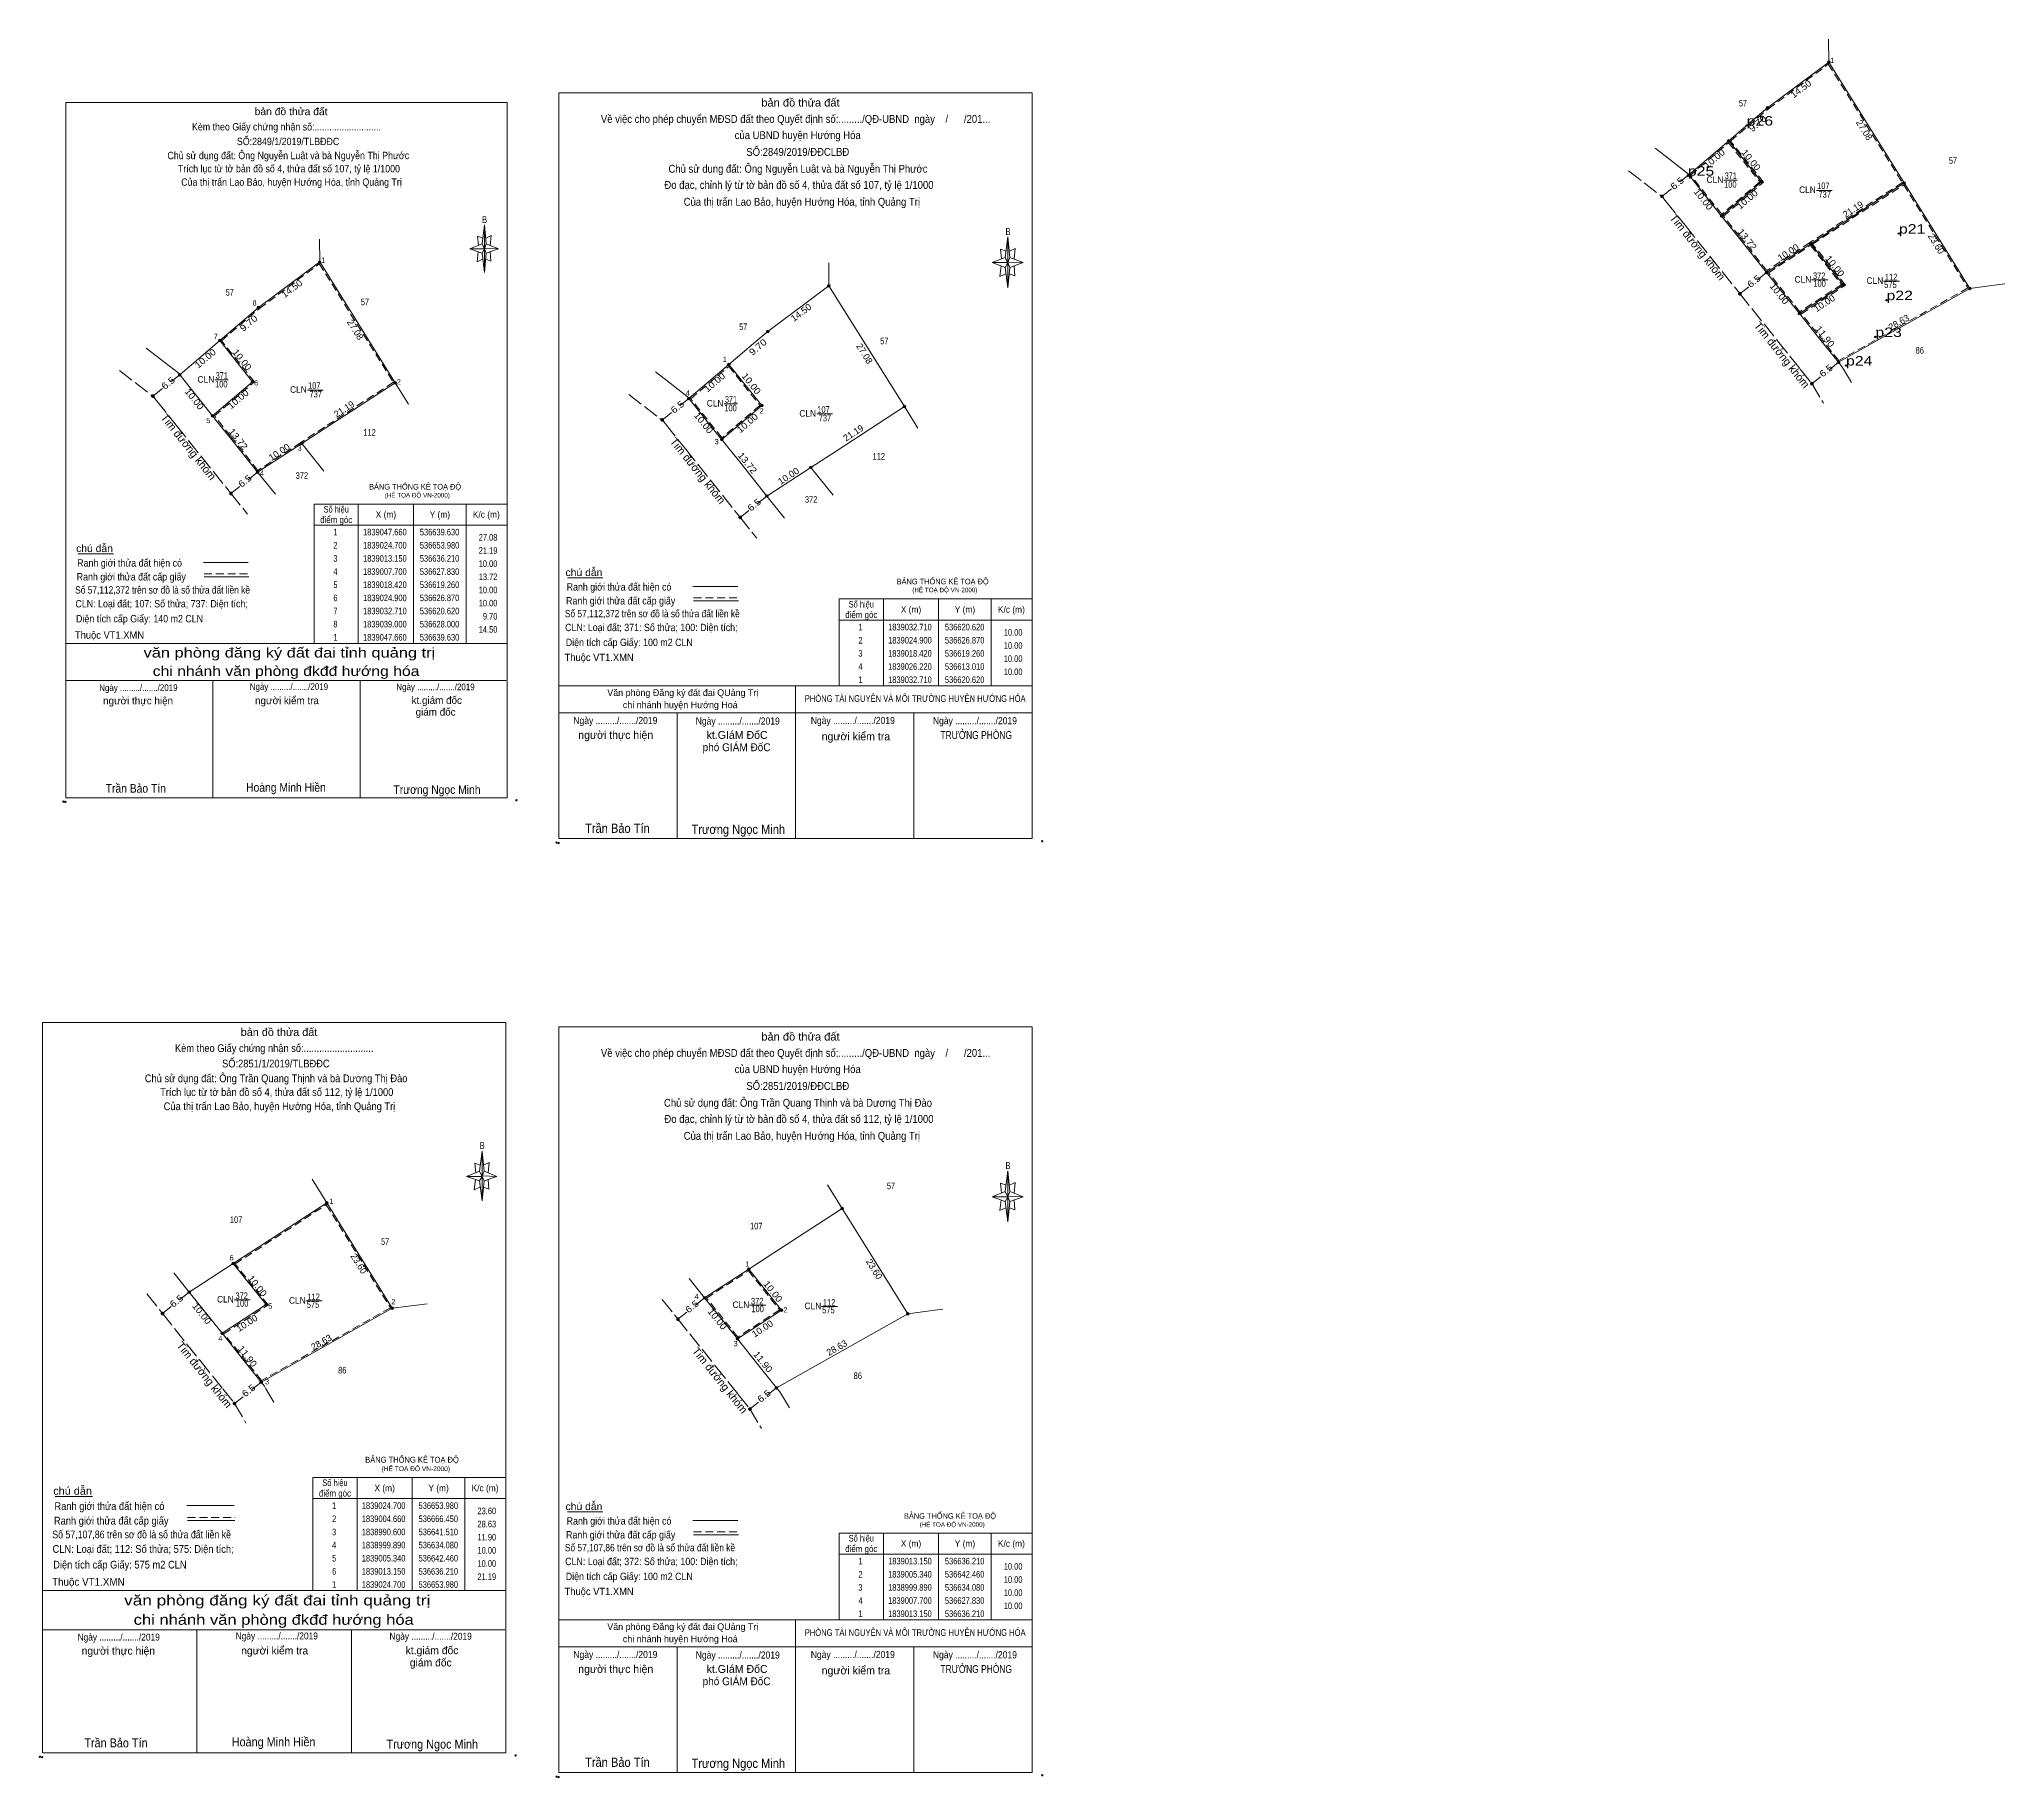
# Model space of a CAD drawing. Header units: metres. Extents: x 536299 to 536673, y 1838721 to 1839052.
import ezdxf
from ezdxf.enums import TextEntityAlignment as Align

# ---------------------------------------------------------------- set-up
doc = ezdxf.new("R2010")
doc.units = ezdxf.units.M
doc.header["$LTSCALE"] = 0.5
doc.header["$PDMODE"] = 32
doc.header["$PDSIZE"] = 0.25
doc.linetypes.add('LONG_DASHED', pattern=[7.5, 6, -1.5])
doc.linetypes.add('MEDIUM_DASHED', pattern=[4.5, 3, -1.5])
for name, color, linetype, lineweight in [('1', 7, 'MEDIUM_DASHED', 13), ('10', 7, 'Continuous', 13), ('13', 7, 'Continuous', 13), ('17', 7, 'Continuous', 13), ('2', 7, 'Continuous', 13), ('22', 7, 'Continuous', 13), ('5', 7, 'Continuous', 13), ('6', 7, 'Continuous', 13), ('63', 7, 'MEDIUM_DASHED', 13)]:
    doc.layers.add(name, color=color, linetype=linetype, lineweight=lineweight)
doc.layers.add('12', color=7, linetype='Continuous')
doc.layers.add('7', color=7, linetype='Continuous')

msp = doc.modelspace()

# ---------------------------------------------------------------- texts
at = {"layer": '1'}
for s, height, width, p in [('BẢNG THỐNG KÊ TOẠ ĐỘ ', 1.072, 0.95, (536362.07, 1838966.41)), ('(HỆ TOẠ ĐỘ VN-2000)', 0.8672, 0.9, (536365.05, 1838964.9)), ('BẢNG THỐNG KÊ TOẠ ĐỘ ', 1.072, 0.95, (536462.39, 1838948.39)), ('(HỆ TOẠ ĐỘ VN-2000)', 0.8672, 0.9, (536465.37, 1838946.88)), ('BẢNG THỐNG KÊ TOẠ ĐỘ ', 1.126, 0.95, (536361.33, 1838781.36)), ('(HỆ TOẠ ĐỘ VN-2000)', 0.9106, 0.9, (536364.46, 1838779.77)), ('BẢNG THỐNG KÊ TOẠ ĐỘ ', 1.072, 0.95, (536463.78, 1838770.7)), ('(HỆ TOẠ ĐỘ VN-2000)', 0.8672, 0.9, (536466.76, 1838769.19))]:
    msp.add_text(s, height=height, dxfattribs=dict(at, width=width)).set_placement(p)
at = {"layer": '12', "width": 1.25}
for s, p in [('p26', (536624.04, 1839035.62)), ('p25', (536612.85, 1839026.08)), ('p21', (536652.99, 1839015.07)), ('p22', (536650.63, 1839002.42)), ('p23', (536648.52, 1838995.42)), ('p24', (536642.93, 1838989.99))]:
    msp.add_text(s, height=1.8, dxfattribs=at).set_placement(p)
at = {"layer": '13'}
for s, width, p in [('57', 0.8, (536623.33, 1839039.26)), ('57', 0.8, (536663.26, 1839028.35)), ('CLN', 0.95, (536617.995, 1839024.71)), ('371', 0.8, (536621.01, 1839025.46)), ('CLN', 0.95, (536635.595, 1839022.79)), ('107', 0.85, (536638.605, 1839023.54)), ('CLN', 0.95, (536634.725, 1839005.75)), ('372', 0.85, (536637.825, 1839006.43)), ('CLN', 0.95, (536648.405, 1839005.52)), ('575', 0.85, (536651.375, 1839004.74)), ('112', 0.85, (536651.505, 1839006.2)), ('57', 0.8, (536335.58, 1839003.28)), ('57', 0.8, (536361.28, 1839001.46)), ('57', 0.8, (536433.21, 1838996.74)), ('57', 0.8, (536460.04, 1838994.04)), ('86', 0.85, (536656.95, 1838992.26)), ('CLN', 0.95, (536331.035, 1838986.73)), ('371', 0.8, (536334.05, 1838987.48)), ('107', 0.85, (536351.645, 1838985.56)), ('CLN', 0.95, (536348.635, 1838984.81)), ('CLN', 0.95, (536427.875, 1838982.19)), ('371', 0.8, (536430.89, 1838982.94)), ('CLN', 0.95, (536445.475, 1838980.27)), ('107', 0.85, (536448.485, 1838981.02)), ('112', 0.85, (536362.155, 1838976.65)), ('112', 0.85, (536458.995, 1838972.11)), ('372', 0.85, (536349.285, 1838968.45)), ('372', 0.85, (536446.125, 1838963.91)), ('57', 0.8, (536461.31, 1838833.38)), ('107', 0.85, (536336.775, 1838826.95)), ('107', 0.85, (536435.685, 1838825.73)), ('57', 0.8, (536365.11, 1838822.79)), ('CLN', 0.95, (536334.745, 1838811.83)), ('372', 0.85, (536337.845, 1838812.51)), ('CLN', 0.95, (536348.425, 1838811.6)), ('575', 0.85, (536351.395, 1838810.82)), ('112', 0.85, (536351.525, 1838812.28)), ('CLN', 0.95, (536432.775, 1838810.78)), ('372', 0.85, (536435.875, 1838811.46)), ('CLN', 0.95, (536446.455, 1838810.55)), ('575', 0.85, (536449.425, 1838809.77)), ('112', 0.85, (536449.555, 1838811.23)), ('86', 0.85, (536356.97, 1838798.34)), ('86', 0.85, (536455, 1838797.29))]:
    msp.add_text(s, height=1.25, dxfattribs=dict(at, width=width)).set_placement(p, align=Align.CENTER)
for p in [(536614.1043, 1839012.0287), (536630.1543, 1838991.5387), (536327.1443, 1838974.0487), (536423.9843, 1838969.5087), (536330.1743, 1838797.6187), (536428.2043, 1838796.5687)]:
    msp.add_text('Tim đường khóm', height=1.5, rotation=308.68, dxfattribs=at).set_placement(p, align=Align.CENTER)
at = {"layer": '2'}
for s, height, width, p in [(' 1', 1, 0.9, (536640.67, 1839047.52)), (' 1', 1, 0.9, (536353.71, 1839009.54)), (' 8', 1, 0.95, (536340.67, 1839001.39)), (' 7', 1, 0.95, (536333.32, 1838995.06)), (' 1', 1, 0.9, (536430.1, 1838990.67)), (' 6', 1, 0.9, (536340.97, 1838986.2)), (' 2', 1, 0.9, (536368.11, 1838986.39)), (' 4', 1, 0.95, (536423.05, 1838984.27)), (' 5', 1, 0.9, (536331.87, 1838979.04)), (' 2', 1, 0.9, (536437.1, 1838980.88)), (' 3', 1, 0.95, (536428.55, 1838975.02)), (' 3', 1, 0.95, (536349.24, 1838973.81)), (' 4', 1, 0.95, (536342.09, 1838969.04)), ('27.08', 1.25, 0.85, (536386.47, 1838956.69)), ('21.19', 1.25, 0.85, (536386.47, 1838954.19)), ('10.00', 1.25, 0.85, (536386.47, 1838951.69)), ('13.72', 1.25, 0.85, (536386.47, 1838949.19)), ('10.00', 1.25, 0.85, (536386.47, 1838946.69)), ('10.00', 1.25, 0.85, (536386.47, 1838944.19)), ('9.70', 1.25, 0.85, (536386.47, 1838941.69)), ('14.50', 1.25, 0.85, (536386.47, 1838939.19)), ('10.00', 1.25, 0.85, (536486.32, 1838938.63)), ('10.00', 1.25, 0.85, (536486.32, 1838936.13)), ('10.00', 1.25, 0.85, (536486.32, 1838933.63)), ('10.00', 1.25, 0.85, (536486.32, 1838931.13)), (' 1', 1, 0.9, (536355.27, 1838830.57)), (' 6', 1, 0.9, (536336.31, 1838819.83)), (' 1', 1, 0.9, (536434.35, 1838818.63)), (' 5', 1, 0.9, (536343.65, 1838810.64)), (' 2', 1, 0.9, (536367.08, 1838811.5)), (' 4', 1, 0.95, (536424.71, 1838812.47)), (' 2', 1, 0.9, (536441.64, 1838809.94)), (' 4', 1, 0.95, (536334.17, 1838804.48)), (' 3', 1, 0.95, (536432.15, 1838803.51)), (' 3', 1, 0.95, (536343.05, 1838796.26)), ('10.00', 1.25, 0.85, (536486.32, 1838761.03)), ('10.00', 1.25, 0.85, (536486.32, 1838758.53)), ('10.00', 1.25, 0.85, (536486.32, 1838756.03)), ('10.00', 1.25, 0.85, (536486.32, 1838753.53))]:
    msp.add_text(s, height=height, dxfattribs=dict(at, width=width)).set_placement(p, align=Align.RIGHT)
for s, rotation, width, p in [('14.50', 36.672, 1.05, (536634.7167, 1839042.0902)), ('9.70', 40.441, 1.15, (536626.5346, 1839035.5468)), ('10.00', 40.458, 1.1, (536618.2994, 1839028.8461)), ('10.00', 308.669, 1.1, (536624.3881, 1839028.6905)), ('10.00', 308.705, 1.1, (536615.3097, 1839021.2108)), ('10.00', 40.415, 1.1, (536624.5398, 1839021.094)), ('13.72', 308.64, 1.1, (536623.6528, 1839013.5953)), ('10.00', 33.038, 1.05, (536632.2793, 1839010.9792)), ('14.50', 36.672, 1.05, (536347.7567, 1839004.1102)), ('10.00', 308.669, 1.1, (536629.7481, 1839003.2705)), ('14.50', 36.672, 1.05, (536444.5967, 1838999.5702)), ('10.00', 33.038, 1.05, (536639.1493, 1839001.2992)), ('9.70', 40.441, 1.15, (536339.5746, 1838997.5668)), ('9.70', 40.441, 1.15, (536436.4146, 1838993.0268)), ('10.00', 40.458, 1.1, (536331.3344, 1838990.8618)), ('10.00', 308.669, 1.1, (536337.4281, 1838990.7105)), ('10.00', 40.458, 1.1, (536428.1744, 1838986.3218)), ('10.00', 308.669, 1.1, (536434.2681, 1838986.1705)), ('10.00', 308.705, 1.1, (536328.3497, 1838983.2308)), ('10.00', 40.415, 1.1, (536337.5748, 1838983.1098)), ('10.00', 308.705, 1.1, (536425.1897, 1838978.6908)), ('10.00', 40.415, 1.1, (536434.4148, 1838978.5698)), ('13.72', 308.64, 1.1, (536336.6928, 1838975.6153)), ('10.00', 33.038, 1.05, (536345.3243, 1838973.0024)), ('13.72', 308.64, 1.1, (536433.5328, 1838971.0753)), ('10.00', 33.038, 1.05, (536442.1643, 1838968.4624)), ('10.00', 308.669, 1.1, (536329.7681, 1838809.3505)), ('10.00', 308.669, 1.1, (536427.7981, 1838808.3005)), ('10.00', 33.038, 1.05, (536339.1743, 1838807.3824)), ('10.00', 33.038, 1.05, (536437.2043, 1838806.3324))]:
    msp.add_text(s, height=1.25, rotation=rotation, dxfattribs=dict(at, width=width)).set_placement(p, align=Align.CENTER)
for s, rotation, p in [('27.08', 302.005, (536645.8655, 1839034.4512)), ('21.19', 33.023, (536644.6144, 1839019.1653)), ('27.08', 302.005, (536358.9055, 1838996.4712)), ('27.08', 302.005, (536455.7455, 1838991.9312)), ('21.19', 33.023, (536357.6544, 1838981.1853)), ('21.19', 33.023, (536454.4944, 1838976.6453))]:
    msp.add_text(s, height=1.25, rotation=rotation, dxfattribs=at).set_placement(p, align=Align.CENTER)
for s, width, p in [('100', 0.85, (536620.92, 1839023.8)), ('737', 0.85, (536638.875, 1839021.91)), ('100', 0.85, (536637.9, 1839004.96)), ('100', 0.85, (536333.96, 1838985.82)), ('737', 0.85, (536351.915, 1838983.93)), ('100', 0.85, (536430.8, 1838981.28)), ('737', 0.85, (536448.755, 1838979.39)), ('điểm góc', 0.9, (536355.82, 1838960.04)), ('Số hiệu', 0.85, (536355.82, 1838962.04)), ('X (m)', 0.95, (536365.27, 1838961.04)), ('Y (m)', 0.95, (536375.525, 1838961.04)), ('K/c (m)', 0.95, (536384.365, 1838961.04)), (' 2', 0.85, (536355.475, 1838955.19)), (' 1', 0.75, (536355.47, 1838957.69)), ('1839047.660', 0.85, (536365.07, 1838957.69)), ('1839024.700', 0.85, (536365.07, 1838955.19)), ('536639.630', 0.85, (536375.47, 1838957.69)), ('536653.980', 0.85, (536375.47, 1838955.19)), (' 3', 0.8, (536355.465, 1838952.69)), ('1839013.150', 0.85, (536365.07, 1838952.69)), ('536636.210', 0.85, (536375.47, 1838952.69)), (' 4', 0.85, (536355.47, 1838950.19)), (' 5', 0.8, (536355.475, 1838947.69)), ('1839007.700', 0.85, (536365.07, 1838950.19)), ('1839018.420', 0.85, (536365.07, 1838947.69)), ('536627.830', 0.85, (536375.47, 1838950.19)), ('536619.260', 0.85, (536375.47, 1838947.69)), (' 6', 0.85, (536355.475, 1838945.19)), ('1839024.900', 0.85, (536365.07, 1838945.19)), ('536626.870', 0.85, (536375.47, 1838945.19)), ('Số hiệu', 0.85, (536455.67, 1838943.98)), (' 8', 0.8, (536355.475, 1838940.19)), (' 7', 0.8, (536355.475, 1838942.69)), ('1839032.710', 0.85, (536365.07, 1838942.69)), ('1839039.000', 0.85, (536365.07, 1838940.19)), ('536620.620', 0.85, (536375.47, 1838942.69)), ('536628.000', 0.85, (536375.47, 1838940.19)), ('điểm góc', 0.9, (536455.67, 1838941.98)), ('X (m)', 0.95, (536465.12, 1838942.98)), ('Y (m)', 0.95, (536475.375, 1838942.98)), ('K/c (m)', 0.95, (536484.215, 1838942.98)), (' 1', 0.75, (536355.47, 1838937.69)), ('1839047.660', 0.85, (536365.07, 1838937.69)), ('536639.630', 0.85, (536375.47, 1838937.69)), (' 2', 0.85, (536455.325, 1838937.13)), (' 1', 0.75, (536455.32, 1838939.63)), ('1839032.710', 0.85, (536464.92, 1838939.63)), ('1839024.900', 0.85, (536464.92, 1838937.13)), ('536620.620', 0.85, (536475.32, 1838939.63)), ('536626.870', 0.85, (536475.32, 1838937.13)), (' 3', 0.8, (536455.315, 1838934.63)), ('1839018.420', 0.85, (536464.92, 1838934.63)), ('536619.260', 0.85, (536475.32, 1838934.63)), (' 4', 0.85, (536455.32, 1838932.13)), (' 1', 0.75, (536455.32, 1838929.63)), ('1839026.220', 0.85, (536464.92, 1838932.13)), ('1839032.710', 0.85, (536464.92, 1838929.63)), ('536613.010', 0.85, (536475.32, 1838932.13)), ('536620.620', 0.85, (536475.32, 1838929.63)), ('100', 0.85, (536337.92, 1838811.04)), ('100', 0.85, (536435.95, 1838809.99)), ('điểm góc', 0.9, (536455.67, 1838764.38)), ('Số hiệu', 0.85, (536455.67, 1838766.38)), ('X (m)', 0.95, (536465.12, 1838765.38)), ('Y (m)', 0.95, (536475.375, 1838765.38)), ('K/c (m)', 0.95, (536484.215, 1838765.38)), (' 1', 0.75, (536455.32, 1838762.03)), ('1839013.150', 0.85, (536464.92, 1838762.03)), ('536636.210', 0.85, (536475.32, 1838762.03)), (' 3', 0.8, (536455.315, 1838757.03)), (' 2', 0.85, (536455.325, 1838759.53)), ('1839005.340', 0.85, (536464.92, 1838759.53)), ('1838999.890', 0.85, (536464.92, 1838757.03)), ('536642.460', 0.85, (536475.32, 1838759.53)), ('536634.080', 0.85, (536475.32, 1838757.03)), (' 4', 0.85, (536455.32, 1838754.53)), ('1839007.700', 0.85, (536464.92, 1838754.53)), ('536627.830', 0.85, (536475.32, 1838754.53)), (' 1', 0.75, (536455.32, 1838752.03)), ('1839013.150', 0.85, (536464.92, 1838752.03)), ('536636.210', 0.85, (536475.32, 1838752.03))]:
    msp.add_text(s, height=1.25, dxfattribs=dict(at, width=width)).set_placement(p, align=Align.CENTER)
at = {"layer": '22', "width": 1.15}
for rotation, p in [(38.632, (536611.2098, 1839024.1389)), (38.687, (536625.8093, 1839005.5304)), (38.687, (536639.5193, 1838988.5204)), (38.632, (536324.2548, 1838986.1629)), (38.632, (536421.0948, 1838981.6229)), (38.687, (536338.8544, 1838967.5544)), (38.687, (536435.6944, 1838963.0144)), (38.687, (536325.8344, 1838811.6144)), (38.687, (536423.8644, 1838810.5644)), (38.687, (536339.5444, 1838794.6044)), (38.687, (536437.5744, 1838793.5544))]:
    msp.add_text('6.5', height=1.25, rotation=rotation, dxfattribs=at).set_placement(p, align=Align.CENTER)
at = {"layer": '5'}
for s, height, width, p in [('bản đồ thửa đất', 1.399, 1.05, (536347.235, 1839037.6)), ('bản đồ thửa đất', 1.5, 1.05, (536444.1, 1839039.24)), ('Kèm theo Giấy chứng nhận số:...........................', 1.399, 0.9, (536346.355, 1839034.69)), ('Về việc cho phép chuyển MĐSD đất theo Quyết định số:........./QĐ-UBND  ngày    /      /201...', 1.5, 0.9, (536443.18, 1839036.13)), ('Chủ sử dụng đất: Ông Nguyễn Luật và bà Nguyễn Thị Phước', 1.4, 0.9, (536346.7, 1839029.23)), ('SỐ:2849/1/2019/TLBĐĐC', 1.4, 0.9, (536346.66, 1839031.9)), ('của UBND huyện Hướng Hóa', 1.5, 0.9, (536443.57, 1839033.05)), ('SỐ:2849/2019/ĐĐCLBĐ', 1.5, 0.9, (536443.59, 1839029.86)), ('Trích lục từ tờ bản đồ số 4, thửa đất số 107, tỷ lệ 1/1000 ', 1.4, 0.9, (536347.06, 1839026.73)), ('Chủ sử dụng đất: Ông Nguyễn Luật và bà Nguyễn Thị Phước', 1.5, 0.9, (536443.63, 1839026.65)), ('Của thị trấn Lao Bảo, huyện Hướng Hóa, tỉnh Quảng Trị', 1.4, 0.9, (536347.315, 1839024.17)), ('Đo đạc, chỉnh lý từ tờ bản đồ số 4, thửa đất số 107, tỷ lệ 1/1000 ', 1.5, 0.9, (536444.065, 1839023.58)), ('Của thị trấn Lao Bảo, huyện Hướng Hóa, tỉnh Quảng Trị', 1.5, 0.9, (536444.365, 1839020.37)), ('B', 1.285, 0.75, (536384.025, 1839017.1)), ('B', 1.377, 0.75, (536483.57, 1839014.79)), ('văn phòng đăng ký đất đai tỉnh quảng trị', 1.865, 1.25, (536346.915, 1838934.47)), ('chi nhánh văn phòng đkđđ hướng hóa', 1.865, 1.2, (536346.28, 1838930.97)), ('Ngày ........./......./2019', 1.259, 0.9, (536318.195, 1838928.11)), ('Ngày ........./......./2019', 1.259, 0.9, (536346.825, 1838928.31)), ('Ngày ........./......./2019', 1.259, 0.9, (536374.695, 1838928.26)), ('Ngày ........./......./2019', 1.35, 0.9, (536408.895, 1838921.83)), ('Ngày ........./......./2019', 1.35, 0.9, (536432.175, 1838921.72)), ('Ngày ........./......./2019', 1.35, 0.9, (536454.055, 1838921.83)), ('Ngày ........./......./2019', 1.35, 0.9, (536477.275, 1838921.78)), ('TRƯỞNG PHÒNG', 1.5, 0.8, (536477.525, 1838918.98)), ('phó GIÁM ĐốC', 1.5, 0.95, (536431.95, 1838916.66)), ('Trần Bảo Tín', 1.629, 0.9, (536317.705, 1838908.77)), ('Hoàng Minh Hiền', 1.63, 0.9, (536346.26, 1838908.95)), ('Trương Ngọc Minh', 1.63, 0.9, (536374.985, 1838908.54)), ('Trần Bảo Tín', 1.75, 0.9, (536409.29, 1838901.13)), ('Trương Ngọc Minh', 1.75, 0.9, (536432.285, 1838900.93)), ('bản đồ thửa đất', 1.469, 1.05, (536344.94, 1838862.51)), ('bản đồ thửa đất', 1.5, 1.05, (536444.1, 1838861.64)), ('Kèm theo Giấy chứng nhận số:...........................', 1.469, 0.9, (536344.015, 1838859.46)), ('Về việc cho phép chuyển MĐSD đất theo Quyết định số:........./QĐ-UBND  ngày    /      /201...', 1.5, 0.9, (536443.18, 1838858.53)), ('Chủ sử dụng đất: Ông Trần Quang Thịnh và bà Dương Thị Đào', 1.47, 0.9, (536344.385, 1838853.72)), ('SỐ:2851/1/2019/TLBĐĐC', 1.47, 0.9, (536344.34, 1838856.53)), ('của UBND huyện Hướng Hóa', 1.5, 0.9, (536443.57, 1838855.45)), ('Trích lục từ tờ bản đồ số 4, thửa đất số 112, tỷ lệ 1/1000 ', 1.47, 0.9, (536344.755, 1838851.1)), ('SỐ:2851/2019/ĐĐCLBĐ', 1.5, 0.9, (536443.59, 1838852.26)), ('Của thị trấn Lao Bảo, huyện Hướng Hóa, tỉnh Quảng Trị', 1.47, 0.9, (536345.025, 1838848.41)), ('Chủ sử dụng đất: Ông Trần Quang Thịnh và bà Dương Thị Đào', 1.5, 0.9, (536443.63, 1838849.05)), ('Đo đạc, chỉnh lý từ tờ bản đồ số 4, thửa đất số 112, tỷ lệ 1/1000 ', 1.5, 0.9, (536444.065, 1838845.98)), ('Của thị trấn Lao Bảo, huyện Hướng Hóa, tỉnh Quảng Trị', 1.5, 0.9, (536444.365, 1838842.77)), ('B', 1.349, 0.75, (536383.575, 1838840.99)), ('B', 1.377, 0.75, (536483.57, 1838837.19)), ('văn phòng đăng ký đất đai tỉnh quảng trị', 1.958, 1.25, (536344.6, 1838754.23)), ('chi nhánh văn phòng đkđđ hướng hóa', 1.958, 1.2, (536343.935, 1838750.55)), ('Ngày ........./......./2019', 1.322, 0.9, (536314.45, 1838747.55)), ('Ngày ........./......./2019', 1.322, 0.9, (536344.51, 1838747.76)), ('Ngày ........./......./2019', 1.322, 0.9, (536373.77, 1838747.7)), ('Ngày ........./......./2019', 1.35, 0.9, (536408.895, 1838744.23)), ('Ngày ........./......./2019', 1.35, 0.9, (536432.175, 1838744.12)), ('Ngày ........./......./2019', 1.35, 0.9, (536454.055, 1838744.23)), ('Ngày ........./......./2019', 1.35, 0.9, (536477.275, 1838744.18)), ('TRƯỞNG PHÒNG', 1.5, 0.8, (536477.525, 1838741.38)), ('phó GIÁM ĐốC', 1.5, 0.95, (536431.95, 1838739.06)), ('Trần Bảo Tín', 1.71, 0.9, (536313.935, 1838727.24)), ('Hoàng Minh Hiền', 1.712, 0.9, (536343.91, 1838727.43)), ('Trương Ngọc Minh', 1.712, 0.9, (536374.08, 1838727)), ('Trần Bảo Tín', 1.75, 0.9, (536409.29, 1838723.53)), ('Trương Ngọc Minh', 1.75, 0.9, (536432.285, 1838723.33))]:
    msp.add_text(s, height=height, dxfattribs=dict(at, width=width)).set_placement(p, align=Align.CENTER)
for s, height, p in [('người thực hiện', 1.399, (536318.135, 1838925.57)), ('người kiểm tra', 1.399, (536346.45, 1838925.6)), ('kt.giám đốc', 1.4, (536374.94, 1838925.65)), ('giám đốc', 1.4, (536374.72, 1838923.43)), ('người thực hiện', 1.5, (536408.97, 1838919)), ('kt.GIáM ĐốC', 1.5, (536432.055, 1838919)), ('người kiểm tra', 1.5, (536454.645, 1838918.72)), ('người thực hiện', 1.469, (536314.385, 1838744.88)), ('người kiểm tra', 1.469, (536344.12, 1838744.91)), ('kt.giám đốc', 1.47, (536374.035, 1838744.96)), ('giám đốc', 1.47, (536373.795, 1838742.63)), ('người thực hiện', 1.5, (536408.97, 1838741.4)), ('kt.GIáM ĐốC', 1.5, (536432.055, 1838741.4)), ('người kiểm tra', 1.5, (536454.645, 1838741.12))]:
    msp.add_text(s, height=height, dxfattribs=at).set_placement(p, align=Align.CENTER)
at = {"layer": '6'}
for s, height, width, p in [('chú dẫn', 1.399, 1.05, (536306.36, 1838954.52)), ('Ranh giới thửa đất hiện có ', 1.399, 0.9, (536306.56, 1838951.76)), ('Ranh giới thửa đất cấp giấy', 1.399, 0.9, (536306.46, 1838949.12)), ('chú dẫn', 1.399, 1.05, (536399.43, 1838949.96)), ('Ranh giới thửa đất hiện có ', 1.399, 0.9, (536399.63, 1838947.2)), ('Số 57,112,372 trên sơ đồ là số thửa đất liền kề', 1.4, 0.85, (536306.17, 1838946.63)), ('CLN: Loại đất; 107: Số thửa; 737: Diện tích;', 1.4, 0.9, (536306.22, 1838944)), ('Ranh giới thửa đất cấp giấy', 1.399, 0.9, (536399.53, 1838944.56)), ('Diện tích cấp Giấy: 140 m2 CLN', 1.4, 0.9, (536306.34, 1838941.16)), ('Số 57,112,372 trên sơ đồ là số thửa đất liền kề', 1.4, 0.85, (536399.3, 1838942.12)), ('Thuộc VT1.XMN', 1.4, 0.95, (536306.13, 1838938.05)), ('CLN: Loại đất; 371: Số thửa; 100: Diện tích;', 1.4, 0.9, (536399.35, 1838939.49)), ('Diện tích cấp Giấy: 100 m2 CLN', 1.4, 0.9, (536399.47, 1838936.65)), ('Thuộc VT1.XMN', 1.4, 0.95, (536399.24, 1838933.79)), ('chú dẫn', 1.469, 1.05, (536302.02, 1838775.28)), ('Ranh giới thửa đất hiện có ', 1.469, 0.9, (536302.23, 1838772.38)), ('chú dẫn', 1.399, 1.05, (536399.43, 1838772.36)), ('Ranh giới thửa đất cấp giấy', 1.469, 0.9, (536302.13, 1838769.61)), ('Ranh giới thửa đất hiện có ', 1.399, 0.9, (536399.63, 1838769.6)), ('Số 57,107,86 trên sơ đồ là số thửa đất liền kề', 1.47, 0.85, (536301.82, 1838766.99)), ('CLN: Loại đất; 112: Số thửa; 575: Diện tích;', 1.47, 0.9, (536301.88, 1838764.23)), ('Số 57,107,86 trên sơ đồ là số thửa đất liền kề', 1.4, 0.85, (536399.3, 1838764.52)), ('Ranh giới thửa đất cấp giấy', 1.399, 0.9, (536399.53, 1838766.96)), ('Diện tích cấp Giấy: 575 m2 CLN', 1.47, 0.9, (536302, 1838761.25)), ('CLN: Loại đất; 372: Số thửa; 100: Diện tích;', 1.4, 0.9, (536399.35, 1838761.89)), ('Thuộc VT1.XMN', 1.47, 0.95, (536301.78, 1838757.98)), ('Diện tích cấp Giấy: 100 m2 CLN', 1.4, 0.9, (536399.47, 1838759.05)), ('Thuộc VT1.XMN', 1.4, 0.95, (536399.24, 1838756.19))]:
    msp.add_text(s, height=height, dxfattribs=dict(at, width=width)).set_placement(p)
for s, p in [(' Văn phòng Đăng ký đất đai QUảng Trị', (536421.49, 1838927.16)), ('chi nhánh huyện Hướng Hoá', (536421.24, 1838924.84)), (' Văn phòng Đăng ký đất đai QUảng Trị', (536421.49, 1838749.56)), ('chi nhánh huyện Hướng Hoá', (536421.24, 1838747.24))]:
    msp.add_text(s, height=1.267, dxfattribs=at).set_placement(p, align=Align.CENTER)
at = {"layer": '6', "width": 0.85}
for p in [(536465.915, 1838926.04), (536465.915, 1838748.44)]:
    msp.add_text('PHÒNG TÀI NGUYÊN VÀ MÔI TRƯỜNG HUYỆN HƯỚNG HÓA', height=1.27, dxfattribs=at).set_placement(p, align=Align.CENTER)
at = {"layer": '63'}
for s, rotation, p in [('23.60', 301.892, (536659.5435, 1839012.8302)), ('28.63', 29.412, (536653.2781, 1838997.6475)), ('23.60', 301.892, (536359.5666, 1838818.9052)), ('23.60', 301.892, (536457.5966, 1838817.8552)), ('28.63', 29.412, (536353.2981, 1838803.7275)), ('28.63', 29.412, (536451.3281, 1838802.6775))]:
    msp.add_text(s, height=1.25, rotation=rotation, dxfattribs=at).set_placement(p, align=Align.CENTER)
at = {"layer": '63', "width": 1.1}
for s, rotation, p in [('10.00', 308.669, (536640.3381, 1839008.5205)), ('11.90', 308.652, (536638.4373, 1838995.1304)), ('10.00', 308.669, (536340.3581, 1838814.6005)), ('10.00', 308.669, (536438.3881, 1838813.5505)), ('11.90', 308.652, (536338.4573, 1838801.2104)), ('11.90', 308.652, (536436.4873, 1838800.1604))]:
    msp.add_text(s, height=1.25, rotation=rotation, dxfattribs=at).set_placement(p, align=Align.CENTER)
at = {"layer": '63'}
for s, width, p in [('Số hiệu', 0.85, (536355.58, 1838776.93)), ('X (m)', 0.95, (536365.03, 1838775.93)), ('Y (m)', 0.95, (536375.285, 1838775.93)), ('K/c (m)', 0.95, (536384.125, 1838775.93)), ('điểm góc', 0.9, (536355.58, 1838774.93)), (' 1', 0.75, (536355.23, 1838772.58)), ('1839024.700', 0.85, (536364.83, 1838772.58)), ('536653.980', 0.85, (536375.23, 1838772.58)), (' 2', 0.85, (536355.235, 1838770.08)), ('1839004.660', 0.85, (536364.83, 1838770.08)), ('536666.450', 0.85, (536375.23, 1838770.08)), (' 4', 0.85, (536355.23, 1838765.08)), (' 3', 0.8, (536355.225, 1838767.58)), ('1838990.600', 0.85, (536364.83, 1838767.58)), ('1838999.890', 0.85, (536364.83, 1838765.08)), ('536641.510', 0.85, (536375.23, 1838767.58)), ('536634.080', 0.85, (536375.23, 1838765.08)), (' 5', 0.8, (536355.235, 1838762.58)), ('1839005.340', 0.85, (536364.83, 1838762.58)), ('536642.460', 0.85, (536375.23, 1838762.58)), (' 6', 0.85, (536355.235, 1838760.08)), (' 1', 0.75, (536355.23, 1838757.58)), ('1839013.150', 0.85, (536364.83, 1838760.08)), ('1839024.700', 0.85, (536364.83, 1838757.58)), ('536636.210', 0.85, (536375.23, 1838760.08)), ('536653.980', 0.85, (536375.23, 1838757.58))]:
    msp.add_text(s, height=1.25, dxfattribs=dict(at, width=width)).set_placement(p, align=Align.CENTER)
at = {"layer": '63', "width": 0.85}
for s, p in [('23.60', (536386.23, 1838771.58)), ('28.63', (536386.23, 1838769.08)), ('11.90', (536386.23, 1838766.58)), ('10.00', (536386.23, 1838764.08)), ('10.00', (536386.23, 1838761.58)), ('21.19', (536386.23, 1838759.08))]:
    msp.add_text(s, height=1.25, dxfattribs=at).set_placement(p, align=Align.RIGHT)

# ---------------------------------------------------------------- hatches: boundary and pattern name
at = {"layer": '10'}
for points in [[(536639.88, 1839047.66, 1), (536639.38, 1839047.66, 1)], [(536628.25, 1839039, 1), (536627.75, 1839039, 1)], [(536620.87, 1839032.71, 1), (536620.37, 1839032.71, 1)], [(536627.12, 1839024.9, 1), (536626.62, 1839024.9, 1)], [(536654.23, 1839024.7, 1), (536653.73, 1839024.7, 1)], [(536619.51, 1839018.42, 1), (536619.01, 1839018.42, 1)], [(536636.46, 1839013.15, 1), (536635.96, 1839013.15, 1)], [(536352.92, 1839009.68, 1), (536352.42, 1839009.68, 1)], [(536449.76, 1839005.14, 1), (536449.26, 1839005.14, 1)], [(536642.71, 1839005.34, 1), (536642.21, 1839005.34, 1)], [(536666.7, 1839004.66, 1), (536666.2, 1839004.66, 1)], [(536341.29, 1839001.02, 1), (536340.79, 1839001.02, 1)], [(536634.33, 1838999.89, 1), (536633.83, 1838999.89, 1)], [(536333.91, 1838994.73, 1), (536333.41, 1838994.73, 1)], [(536438.13, 1838996.48, 1), (536437.63, 1838996.48, 1)], [(536430.75, 1838990.19, 1), (536430.25, 1838990.19, 1)], [(536340.16, 1838986.92, 1), (536339.66, 1838986.92, 1)], [(536367.27, 1838986.72, 1), (536366.77, 1838986.72, 1)], [(536437, 1838982.38, 1), (536436.5, 1838982.38, 1)], [(536464.11, 1838982.18, 1), (536463.61, 1838982.18, 1)], [(536332.55, 1838980.44, 1), (536332.05, 1838980.44, 1)], [(536349.5, 1838975.17, 1), (536349, 1838975.17, 1)], [(536429.39, 1838975.9, 1), (536428.89, 1838975.9, 1)], [(536446.34, 1838970.63, 1), (536445.84, 1838970.63, 1)], [(536354.2589, 1838830.7807, 1), (536353.7589, 1838830.7807, 1)], [(536452.28, 1838829.73, 1), (536451.78, 1838829.73, 1)], [(536336.4889, 1838819.2307, 1), (536335.9889, 1838819.2307, 1)], [(536434.51, 1838818.18, 1), (536434.01, 1838818.18, 1)], [(536342.7389, 1838811.4207, 1), (536342.2389, 1838811.4207, 1)], [(536366.7289, 1838810.7407, 1), (536366.2289, 1838810.7407, 1)], [(536440.76, 1838810.37, 1), (536440.26, 1838810.37, 1)], [(536464.75, 1838809.69, 1), (536464.25, 1838809.69, 1)], [(536334.3589, 1838805.9707, 1), (536333.8589, 1838805.9707, 1)], [(536432.38, 1838804.92, 1), (536431.88, 1838804.92, 1)]]:
    msp.add_hatch(color=256, dxfattribs=at).paths.add_polyline_path(points)
at = {"layer": '13'}
for points in [[(536613.26, 1839026.22, 1), (536612.76, 1839026.22, 1)], [(536628.08, 1839007.7, 1), (536627.58, 1839007.7, 1)], [(536641.76, 1838990.6, 1), (536641.26, 1838990.6, 1)], [(536326.3, 1838988.24, 1), (536325.8, 1838988.24, 1)], [(536423.14, 1838983.7, 1), (536422.64, 1838983.7, 1)], [(536341.12, 1838969.72, 1), (536340.62, 1838969.72, 1)], [(536437.96, 1838965.18, 1), (536437.46, 1838965.18, 1)], [(536328.1089, 1838813.7807, 1), (536327.6089, 1838813.7807, 1)], [(536426.13, 1838812.73, 1), (536425.63, 1838812.73, 1)], [(536341.7889, 1838796.6807, 1), (536341.2889, 1838796.6807, 1)], [(536439.81, 1838795.63, 1), (536439.31, 1838795.63, 1)]]:
    msp.add_hatch(color=256, dxfattribs=at).paths.add_polyline_path(points)
at = {"layer": '22'}
for points in [[(536608.18, 1839022.16, 1), (536607.68, 1839022.16, 1)], [(536636.69, 1838986.54, 1), (536636.19, 1838986.54, 1)], [(536321.22, 1838984.18, 1), (536320.72, 1838984.18, 1)], [(536418.06, 1838979.64, 1), (536417.56, 1838979.64, 1)], [(536336.7189, 1838792.6207, 1), (536336.2189, 1838792.6207, 1)], [(536434.74, 1838791.57, 1), (536434.24, 1838791.57, 1)]]:
    msp.add_hatch(color=256, dxfattribs=at).paths.add_polyline_path(points)
at = {"layer": '63'}
for points in [[(536623.01, 1839003.64, 1), (536622.51, 1839003.64, 1)], [(536336.05, 1838965.66, 1), (536335.55, 1838965.66, 1)], [(536432.89, 1838961.12, 1), (536432.39, 1838961.12, 1)], [(536323.0389, 1838809.7207, 1), (536322.5389, 1838809.7207, 1)], [(536421.06, 1838808.67, 1), (536420.56, 1838808.67, 1)]]:
    msp.add_hatch(color=256, dxfattribs=at).paths.add_polyline_path(points)

# ---------------------------------------------------------------- linework, layer by layer
at = {"layer": '1'}
for points in [[(536653.9, 1839024.35), (536666.1, 1839004.75), (536641.57, 1838990.92), (536634.45, 1838999.83), (536642.83, 1839005.28), (536636.58, 1839013.09)], [(536353.93, 1838830.43), (536366.13, 1838810.83), (536341.6, 1838797), (536334.48, 1838805.91), (536342.86, 1838811.36), (536336.61, 1838819.17)]]:
    msp.add_lwpolyline(points, close=True, dxfattribs=at)
at = {"layer": '10'}
for p, q in [((536626.87, 1839024.9), (536620.62, 1839032.71)), ((536626.87, 1839024.9), (536619.26, 1839018.42)), ((536653.98, 1839024.7), (536666.45, 1839004.66)), ((536666.45, 1839004.66), (536671.63, 1839005.32)), ((536671.63, 1839005.32), (536673.1, 1839005.51)), ((536641.51, 1838990.6), (536666.45, 1839004.66)), ((536339.91, 1838986.92), (536333.66, 1838994.73)), ((536436.75, 1838982.38), (536430.5, 1838990.19)), ((536339.91, 1838986.92), (536332.3, 1838980.44)), ((536367.02, 1838986.72), (536369.55, 1838982.65)), ((536436.75, 1838982.38), (536429.14, 1838975.9)), ((536463.86, 1838982.18), (536466.39, 1838978.11)), ((536353.46, 1838969.9), (536349.25, 1838975.17)), ((536450.3, 1838965.36), (536446.09, 1838970.63)), ((536354.01, 1838830.78), (536366.48, 1838810.74)), ((536452.03, 1838829.73), (536464.5, 1838809.69)), ((536341.54, 1838796.68), (536366.48, 1838810.74)), ((536366.48, 1838810.74), (536371.66, 1838811.4)), ((536371.66, 1838811.4), (536373.13, 1838811.59)), ((536469.68, 1838810.35), (536471.15, 1838810.54)), ((536439.56, 1838795.63), (536464.5, 1838809.69)), ((536464.5, 1838809.69), (536469.68, 1838810.35))]:
    msp.add_line(p, q, dxfattribs=at)
for points in [[(536634.08, 1838999.89), (536642.46, 1839005.34), (536636.21, 1839013.15)], [(536334.11, 1838805.97), (536342.49, 1838811.42), (536336.24, 1838819.23)], [(536432.13, 1838804.92), (536440.51, 1838810.37), (536434.26, 1838818.18)]]:
    msp.add_lwpolyline(points, dxfattribs=at)
for centre in [(536639.63, 1839047.66), (536628, 1839039), (536620.62, 1839032.71), (536626.87, 1839024.9), (536653.98, 1839024.7), (536619.26, 1839018.42), (536636.21, 1839013.15), (536352.67, 1839009.68), (536449.51, 1839005.14), (536642.46, 1839005.34), (536666.45, 1839004.66), (536341.04, 1839001.02), (536634.08, 1838999.89), (536333.66, 1838994.73), (536437.88, 1838996.48), (536430.5, 1838990.19), (536339.91, 1838986.92), (536367.02, 1838986.72), (536436.75, 1838982.38), (536463.86, 1838982.18), (536332.3, 1838980.44), (536349.25, 1838975.17), (536429.14, 1838975.9), (536446.09, 1838970.63), (536354.0089, 1838830.7807), (536452.03, 1838829.73), (536336.2389, 1838819.2307), (536434.26, 1838818.18), (536342.4889, 1838811.4207), (536366.4789, 1838810.7407), (536440.51, 1838810.37), (536464.5, 1838809.69), (536334.1089, 1838805.9707), (536432.13, 1838804.92)]:
    msp.add_circle(centre, 0.25, dxfattribs=at)
at = {"layer": '13'}
for p, q in [((536611.35, 1839024.89), (536613.01, 1839026.22)), ((536619.71, 1839025.22), (536622.24, 1839025.22)), ((536637.31, 1839023.3), (536640.28, 1839023.3)), ((536636.37, 1839006.27), (536639.44, 1839006.27)), ((536650.04, 1839006.04), (536653.11, 1839006.04)), ((536324.39, 1838986.91), (536326.05, 1838988.24)), ((536332.75, 1838987.24), (536335.28, 1838987.24)), ((536350.35, 1838985.32), (536353.32, 1838985.32)), ((536421.23, 1838982.37), (536422.89, 1838983.7)), ((536429.59, 1838982.7), (536432.12, 1838982.7)), ((536447.19, 1838980.78), (536450.16, 1838980.78)), ((536336.4, 1838812.35), (536339.47, 1838812.35)), ((536350.07, 1838812.12), (536353.14, 1838812.12)), ((536434.42, 1838811.3), (536437.49, 1838811.3)), ((536448.09, 1838811.07), (536451.16, 1838811.07))]:
    msp.add_line(p, q, dxfattribs=at)
for points in [[(536607.93, 1839022.16), (536608.54, 1839022.65), (536609.72, 1839023.59)], [(536320.97, 1838984.18), (536321.58, 1838984.67), (536322.76, 1838985.61)], [(536417.81, 1838979.64), (536418.42, 1838980.13), (536419.6, 1838981.07)]]:
    msp.add_lwpolyline(points, dxfattribs=at)
for centre in [(536613.01, 1839026.22), (536627.83, 1839007.7), (536641.51, 1838990.6), (536326.05, 1838988.24), (536422.89, 1838983.7), (536340.87, 1838969.72), (536437.71, 1838965.18), (536327.8589, 1838813.7807), (536425.88, 1838812.73), (536341.5389, 1838796.6807), (536439.56, 1838795.63)]:
    msp.add_circle(centre, 0.25, dxfattribs=at)
at = {"layer": '17'}
for p, q in [((536639.61, 1839052.02), (536639.63, 1839047.66)), ((536628, 1839039), (536639.63, 1839047.66)), ((536625.74, 1839037.07), (536628, 1839039)), ((536620.62, 1839032.71), (536625.74, 1839037.07)), ((536613.01, 1839026.22), (536620.62, 1839032.71)), ((536352.65, 1839014.04), (536352.67, 1839009.68)), ((536341.04, 1839001.02), (536352.67, 1839009.68)), ((536449.49, 1839009.5), (536449.51, 1839005.14)), ((536437.88, 1838996.48), (536449.51, 1839005.14)), ((536333.66, 1838994.73), (536338.78, 1838999.09)), ((536338.78, 1838999.09), (536341.04, 1839001.02)), ((536326.05, 1838988.24), (536333.66, 1838994.73)), ((536430.5, 1838990.19), (536435.62, 1838994.55)), ((536435.62, 1838994.55), (536437.88, 1838996.48)), ((536422.89, 1838983.7), (536430.5, 1838990.19)), ((536306.67, 1838954.18), (536313.44, 1838954.18)), ((536399.77, 1838949.63), (536406.54, 1838949.63)), ((536302.35, 1838774.92), (536309.46, 1838774.92)), ((536399.77, 1838772.03), (536406.54, 1838772.03))]:
    msp.add_line(p, q, dxfattribs=at)
at = {"layer": '2'}
for p, q in [((536612.68, 1839026.63), (536613.01, 1839026.22)), ((536613.01, 1839026.22), (536619.26, 1839018.41)), ((536619.26, 1839018.42), (536620.67, 1839016.66)), ((536627.83, 1839007.7), (536634.08, 1838999.89)), ((536634.08, 1838999.89), (536638.22, 1838994.71)), ((536638.22, 1838994.71), (536641.51, 1838990.6)), ((536641.51, 1838990.6), (536642.13, 1838989.83)), ((536325.72, 1838988.65), (536326.05, 1838988.24)), ((536326.05, 1838988.24), (536332.3, 1838980.43)), ((536422.56, 1838984.11), (536422.89, 1838983.7)), ((536422.89, 1838983.7), (536429.14, 1838975.89)), ((536332.3, 1838980.44), (536333.71, 1838978.68)), ((536429.14, 1838975.9), (536430.55, 1838974.14)), ((536340.87, 1838969.72), (536344.25, 1838965.5)), ((536437.71, 1838965.18), (536441.09, 1838960.96)), ((536360.02, 1838963.66), (536360.02, 1838937.16)), ((536370.52, 1838963.66), (536370.52, 1838937.16)), ((536380.52, 1838963.66), (536380.52, 1838937.16)), ((536351.62, 1838959.66), (536388.32, 1838959.66)), ((536459.87, 1838945.6), (536459.87, 1838929.1)), ((536470.37, 1838945.6), (536470.37, 1838929.1)), ((536480.37, 1838945.6), (536480.37, 1838929.1)), ((536451.47, 1838941.6), (536488.17, 1838941.6)), ((536324.92, 1838817.45), (536327.86, 1838813.78)), ((536422.94, 1838816.4), (536425.88, 1838812.73)), ((536327.86, 1838813.78), (536334.11, 1838805.97)), ((536425.88, 1838812.73), (536432.13, 1838804.92)), ((536334.11, 1838805.97), (536338.25, 1838800.79)), ((536432.13, 1838804.92), (536436.27, 1838799.74)), ((536338.25, 1838800.79), (536341.54, 1838796.68)), ((536436.27, 1838799.74), (536439.56, 1838795.63)), ((536341.54, 1838796.68), (536342.16, 1838795.91)), ((536439.56, 1838795.63), (536440.18, 1838794.86)), ((536459.87, 1838768), (536459.87, 1838751.5)), ((536470.37, 1838768), (536470.37, 1838751.5)), ((536480.37, 1838768), (536480.37, 1838751.5)), ((536451.47, 1838764), (536488.17, 1838764))]:
    msp.add_line(p, q, dxfattribs=at)
at = {"layer": '2', "linetype": 'MEDIUM_DASHED'}
for points in [[(536622.66, 1839014.57), (536619.61, 1839018.39), (536627.22, 1839024.87), (536620.97, 1839032.68), (536628.16, 1839038.8), (536639.56, 1839047.3), (536653.64, 1839024.78), (536640.52, 1839016.25)], [(536640.52, 1839016.25), (536636.07, 1839013.36), (536627.88, 1839008.03), (536622.66, 1839014.57)], [(536335.7, 1838976.59), (536332.65, 1838980.41), (536340.26, 1838986.89), (536334.01, 1838994.7), (536341.2, 1839000.82), (536352.6, 1839009.32), (536366.68, 1838986.8), (536353.56, 1838978.27)], [(536353.56, 1838978.27), (536349.11, 1838975.38), (536340.92, 1838970.05), (536335.7, 1838976.59)]]:
    msp.add_lwpolyline(points, dxfattribs=at)
for points in [[(536620.59, 1839032.35), (536626.52, 1839024.93), (536619.29, 1839018.78), (536613.36, 1839026.19)], [(536636.16, 1839012.82), (536642.09, 1839005.4), (536634.13, 1839000.22), (536628.2, 1839007.64)], [(536430.47, 1838989.83), (536436.4, 1838982.41), (536429.17, 1838976.26), (536423.24, 1838983.67)], [(536434.21, 1838817.85), (536440.14, 1838810.43), (536432.18, 1838805.25), (536426.25, 1838812.67)]]:
    msp.add_lwpolyline(points, close=True, dxfattribs=at)
at = {"layer": '2'}
for points in [[(536620.67, 1839016.66), (536622.66, 1839014.17), (536627.83, 1839007.7)], [(536333.71, 1838978.68), (536335.7, 1838976.19), (536340.87, 1838969.72)], [(536430.55, 1838974.14), (536432.54, 1838971.65), (536437.71, 1838965.18)]]:
    msp.add_lwpolyline(points, dxfattribs=at)
for points in [[(536351.62, 1838963.66), (536388.32, 1838963.66), (536388.32, 1838937.16), (536351.62, 1838937.16)], [(536451.47, 1838945.6), (536488.17, 1838945.6), (536488.17, 1838929.1), (536451.47, 1838929.1)], [(536451.47, 1838768), (536488.17, 1838768), (536488.17, 1838751.5), (536451.47, 1838751.5)]]:
    msp.add_lwpolyline(points, close=True, dxfattribs=at)
at = {"layer": '22'}
for p, q in [((536653.98, 1839024.7), (536639.63, 1839047.66)), ((536640.98, 1839016.25), (536653.98, 1839024.7)), ((536636.21, 1839013.15), (536640.98, 1839016.25)), ((536627.83, 1839007.7), (536636.21, 1839013.15)), ((536367.02, 1838986.72), (536352.67, 1839009.68)), ((536463.86, 1838982.18), (536449.51, 1839005.14)), ((536622.76, 1839003.64), (536624.42, 1839004.97)), ((536626.01, 1839006.24), (536627.83, 1839007.7)), ((536354.02, 1838978.27), (536367.02, 1838986.72)), ((536636.45, 1838986.54), (536638.06, 1838987.83)), ((536642.13, 1838989.83), (536642.43, 1838989.32)), ((536642.43, 1838989.32), (536643.95, 1838986.78)), ((536450.86, 1838973.73), (536463.86, 1838982.18)), ((536340.87, 1838969.72), (536349.25, 1838975.17)), ((536349.25, 1838975.17), (536354.02, 1838978.27)), ((536446.09, 1838970.63), (536450.86, 1838973.73)), ((536339.05, 1838968.26), (536340.87, 1838969.72)), ((536437.71, 1838965.18), (536446.09, 1838970.63)), ((536335.8, 1838965.66), (536337.46, 1838966.99)), ((536435.89, 1838963.72), (536437.71, 1838965.18)), ((536432.64, 1838961.12), (536434.3, 1838962.45)), ((536354.01, 1838830.78), (536351.22, 1838835.25)), ((536452.03, 1838829.73), (536449.24, 1838834.2)), ((536341.01, 1838822.33), (536354.01, 1838830.78)), ((536439.03, 1838821.28), (536452.03, 1838829.73)), ((536336.24, 1838819.23), (536341.01, 1838822.33)), ((536327.86, 1838813.78), (536336.24, 1838819.23)), ((536425.88, 1838812.73), (536434.26, 1838818.18)), ((536434.26, 1838818.18), (536439.03, 1838821.28)), ((536322.79, 1838809.72), (536324.45, 1838811.05)), ((536326.04, 1838812.32), (536327.86, 1838813.78)), ((536424.06, 1838811.27), (536425.88, 1838812.73)), ((536420.81, 1838808.67), (536422.47, 1838810)), ((536342.16, 1838795.91), (536342.46, 1838795.4)), ((536336.48, 1838792.62), (536338.09, 1838793.91)), ((536342.46, 1838795.4), (536343.98, 1838792.86)), ((536434.5, 1838791.57), (536436.11, 1838792.86)), ((536440.18, 1838794.86), (536440.48, 1838794.35)), ((536440.48, 1838794.35), (536442, 1838791.81))]:
    msp.add_line(p, q, dxfattribs=at)
at = {"layer": '22', "linetype": 'LONG_DASHED'}
for p, q in [((536601.57, 1839027.02), (536608.08, 1839021.97)), ((536612.33, 1839016.66), (536622.66, 1839003.76)), ((536622.66, 1839003.76), (536629.9, 1838994.71)), ((536629.9, 1838994.71), (536634.22, 1838989.32)), ((536314.61, 1838989.04), (536321.12, 1838983.99)), ((536634.22, 1838989.32), (536636.43, 1838986.56)), ((536636.42, 1838986.57), (536638.62, 1838982.83)), ((536411.45, 1838984.5), (536417.96, 1838979.45)), ((536325.37, 1838978.68), (536335.7, 1838965.78)), ((536422.21, 1838974.14), (536432.54, 1838961.24)), ((536335.7, 1838965.78), (536338.95, 1838961.71)), ((536432.54, 1838961.24), (536435.79, 1838957.17)), ((536319.8, 1838813.45), (536322.69, 1838809.84)), ((536417.82, 1838812.4), (536420.71, 1838808.79)), ((536322.69, 1838809.84), (536329.93, 1838800.79)), ((536420.71, 1838808.79), (536427.95, 1838799.74)), ((536329.93, 1838800.79), (536334.25, 1838795.4)), ((536427.95, 1838799.74), (536432.27, 1838794.35)), ((536334.25, 1838795.4), (536336.46, 1838792.64)), ((536336.45, 1838792.65), (536338.65, 1838788.91)), ((536432.27, 1838794.35), (536434.48, 1838791.59)), ((536434.47, 1838791.6), (536436.67, 1838787.86))]:
    msp.add_line(p, q, dxfattribs=at)
at = {"layer": '22'}
for points in [[(536606.66, 1839031.3), (536608.54, 1839029.84), (536612.68, 1839026.63)], [(536319.7, 1838993.32), (536321.58, 1838991.86), (536325.72, 1838988.65)], [(536639.68, 1838989.13), (536639.92, 1838989.32), (536641.51, 1838990.6)], [(536416.54, 1838988.78), (536418.42, 1838987.32), (536422.56, 1838984.11)], [(536339.71, 1838795.21), (536339.95, 1838795.4), (536341.54, 1838796.68)], [(536437.73, 1838794.16), (536437.97, 1838794.35), (536439.56, 1838795.63)]]:
    msp.add_lwpolyline(points, dxfattribs=at)
at = {"layer": '22', "linetype": 'LONG_DASHED'}
for points in [[(536608.08, 1839021.97), (536608.54, 1839021.4), (536612.33, 1839016.66)], [(536321.12, 1838983.99), (536321.58, 1838983.42), (536325.37, 1838978.68)], [(536417.96, 1838979.45), (536418.42, 1838978.88), (536422.21, 1838974.14)]]:
    msp.add_lwpolyline(points, dxfattribs=at)
for centre in [(536607.93, 1839022.16), (536636.44, 1838986.54), (536320.97, 1838984.18), (536417.81, 1838979.64), (536336.4689, 1838792.6207), (536434.49, 1838791.57)]:
    msp.add_circle(centre, 0.25, dxfattribs=at)
at = {"layer": '5'}
for p, q in [((536383.54, 1839013.1), (536383.99, 1839016.74)), ((536384.36, 1839013.1), (536386.7, 1839012.18)), ((536483.04, 1839010.53), (536483.53, 1839014.44)), ((536383.54, 1839011.34), (536381.21, 1839012.18)), ((536384.36, 1839011.34), (536383.99, 1839007.71)), ((536385.21, 1839009.84), (536384.29, 1839010.22)), ((536385.11, 1839011.61), (536385.21, 1839009.84)), ((536483.04, 1839008.64), (536480.55, 1839009.55)), ((536483.92, 1839008.64), (536483.53, 1839004.75)), ((536483.92, 1839010.53), (536486.43, 1839009.55)), ((536484.73, 1839008.93), (536484.84, 1839007.04)), ((536484.84, 1839007.04), (536483.85, 1839007.44)), ((536304.39, 1838937.16), (536388.32, 1838937.16)), ((536304.39, 1838930.07), (536388.13, 1838930.07)), ((536304.39, 1838930.07), (536388.13, 1838930.07)), ((536304.39, 1838930.07), (536388.13, 1838930.07)), ((536332.37, 1838907.79), (536332.37, 1838930.07)), ((536360.34, 1838907.79), (536360.34, 1838930.07)), ((536398.17, 1838929.1), (536488.17, 1838929.1)), ((536443.17, 1838900.04), (536443.17, 1838929.1)), ((536398.17, 1838923.94), (536488.17, 1838923.94)), ((536398.17, 1838923.94), (536487.97, 1838923.94)), ((536398.17, 1838923.94), (536487.97, 1838923.94)), ((536398.17, 1838900.04), (536398.17, 1838923.94)), ((536420.67, 1838900.04), (536420.67, 1838923.94)), ((536465.67, 1838900.04), (536465.67, 1838923.94)), ((536383.06, 1838836.79), (536383.54, 1838840.61)), ((536383.92, 1838836.79), (536386.38, 1838835.82)), ((536483.04, 1838832.93), (536483.53, 1838836.84)), ((536383.06, 1838834.94), (536380.62, 1838835.82)), ((536383.92, 1838834.94), (536383.54, 1838831.13)), ((536384.82, 1838833.36), (536383.85, 1838833.76)), ((536384.71, 1838835.22), (536384.82, 1838833.36)), ((536483.92, 1838832.93), (536486.43, 1838831.95)), ((536483.04, 1838831.04), (536480.55, 1838831.95)), ((536483.92, 1838831.04), (536483.53, 1838827.15)), ((536484.84, 1838829.44), (536483.85, 1838829.84)), ((536484.73, 1838831.33), (536484.84, 1838829.44)), ((536299.96, 1838757.05), (536388.08, 1838757.05)), ((536398.17, 1838751.5), (536488.17, 1838751.5)), ((536443.17, 1838722.44), (536443.17, 1838751.5)), ((536299.96, 1838749.61), (536387.88, 1838749.61)), ((536299.96, 1838749.61), (536387.88, 1838749.61)), ((536299.96, 1838749.61), (536387.88, 1838749.61)), ((536329.33, 1838726.21), (536329.33, 1838749.61)), ((536358.7, 1838726.21), (536358.7, 1838749.61)), ((536398.17, 1838746.34), (536488.17, 1838746.34)), ((536398.17, 1838746.34), (536487.97, 1838746.34)), ((536398.17, 1838746.34), (536487.97, 1838746.34)), ((536398.17, 1838722.44), (536398.17, 1838746.34)), ((536420.67, 1838722.44), (536420.67, 1838746.34)), ((536465.67, 1838722.44), (536465.67, 1838746.34))]:
    msp.add_line(p, q, dxfattribs=at)
for points in [[(536304.39, 1839040.02), (536388.32, 1839040.02), (536388.32, 1838907.79), (536304.39, 1838907.79)], [(536398.17, 1839041.84), (536488.17, 1839041.84), (536488.17, 1838900.04), (536398.17, 1838900.04)], [(536383.99, 1839016.74), (536384.36, 1839013.1), (536383.99, 1839012.18)], [(536383.99, 1839012.18), (536381.21, 1839012.18), (536383.54, 1839013.1), (536384.36, 1839011.34), (536386.7, 1839012.18), (536383.99, 1839012.27)], [(536483.53, 1839014.44), (536483.92, 1839010.53), (536483.53, 1839009.55)], [(536383.99, 1839012.18), (536383.99, 1839007.71), (536383.54, 1839011.34)], [(536483.53, 1839009.55), (536480.55, 1839009.55), (536483.04, 1839010.53), (536483.92, 1839008.64), (536486.43, 1839009.55), (536483.53, 1839009.64)], [(536483.53, 1839009.55), (536483.53, 1839004.75), (536483.04, 1839008.64)], [(536299.96, 1838865.05), (536388.08, 1838865.05), (536388.08, 1838726.21), (536299.96, 1838726.21)], [(536398.17, 1838864.24), (536488.17, 1838864.24), (536488.17, 1838722.44), (536398.17, 1838722.44)], [(536383.54, 1838840.61), (536383.92, 1838836.79), (536383.54, 1838835.82)], [(536383.54, 1838835.82), (536380.62, 1838835.82), (536383.06, 1838836.79), (536383.92, 1838834.94), (536386.38, 1838835.82), (536383.54, 1838835.92)], [(536483.53, 1838836.84), (536483.92, 1838832.93), (536483.53, 1838831.95)], [(536383.54, 1838835.82), (536383.54, 1838831.13), (536383.06, 1838834.94)], [(536483.53, 1838831.95), (536480.55, 1838831.95), (536483.04, 1838832.93), (536483.92, 1838831.04), (536486.43, 1838831.95), (536483.53, 1838832.04)], [(536483.53, 1838831.95), (536483.53, 1838827.15), (536483.04, 1838831.04)]]:
    msp.add_lwpolyline(points, close=True, dxfattribs=at)
for points in [[(536383.99, 1839012.18), (536383.54, 1839013.1), (536381.21, 1839012.18)], [(536383.72, 1839014.22), (536382.7, 1839014.59), (536382.87, 1839012.83)], [(536384.29, 1839014.22), (536385.31, 1839014.69), (536385.11, 1839012.83)], [(536382.8, 1839011.61), (536382.6, 1839009.74), (536383.62, 1839010.22)], [(536383.99, 1839012.18), (536384.36, 1839011.34), (536386.7, 1839012.18)], [(536483.53, 1839009.55), (536483.04, 1839010.53), (536480.55, 1839009.55)], [(536482.25, 1839008.93), (536482.04, 1839006.93), (536483.13, 1839007.44)], [(536483.24, 1839011.73), (536482.14, 1839012.13), (536482.33, 1839010.24)], [(536483.53, 1839009.55), (536483.92, 1839008.64), (536486.43, 1839009.55)], [(536483.85, 1839011.73), (536484.94, 1839012.24), (536484.73, 1839010.24)], [(536388.32, 1838907.79), (536304.39, 1838907.79), (536304.39, 1838930.07)], [(536488.17, 1838900.04), (536398.17, 1838900.04), (536398.17, 1838923.94)], [(536383.54, 1838835.82), (536383.06, 1838836.79), (536380.62, 1838835.82)], [(536383.25, 1838837.96), (536382.18, 1838838.35), (536382.36, 1838836.5)], [(536383.85, 1838837.96), (536384.92, 1838838.46), (536384.71, 1838836.5)], [(536382.29, 1838835.22), (536382.08, 1838833.26), (536383.15, 1838833.76)], [(536383.54, 1838835.82), (536383.92, 1838834.94), (536386.38, 1838835.82)], [(536483.53, 1838831.95), (536483.04, 1838832.93), (536480.55, 1838831.95)], [(536483.24, 1838834.13), (536482.14, 1838834.53), (536482.33, 1838832.64)], [(536483.85, 1838834.13), (536484.94, 1838834.64), (536484.73, 1838832.64)], [(536482.25, 1838831.33), (536482.04, 1838829.33), (536483.13, 1838829.84)], [(536483.53, 1838831.95), (536483.92, 1838831.04), (536486.43, 1838831.95)], [(536388.08, 1838726.21), (536299.96, 1838726.21), (536299.96, 1838749.61)], [(536488.17, 1838722.44), (536398.17, 1838722.44), (536398.17, 1838746.34)]]:
    msp.add_lwpolyline(points, dxfattribs=at)
for p in [(536303.94, 1838907.07), (536304.32, 1838907), (536397.7, 1838899.27), (536398.1, 1838899.2), (536299.48, 1838725.46), (536299.88, 1838725.38), (536397.7, 1838721.67), (536398.1, 1838721.6)]:
    msp.add_point(p, dxfattribs=at)
at = {"layer": '6'}
for p, q in [((536330.55, 1838952.55), (536339.08, 1838952.55)), ((536330.68, 1838949.83), (536339.2, 1838949.83)), ((536423.65, 1838948), (536432.18, 1838948)), ((536423.78, 1838945.28), (536432.3, 1838945.28)), ((536398.17, 1838929.1), (536488.17, 1838929.1)), ((536327.42, 1838773.21), (536336.38, 1838773.21)), ((536327.56, 1838770.35), (536336.51, 1838770.35)), ((536423.65, 1838770.4), (536432.18, 1838770.4)), ((536423.78, 1838767.68), (536432.3, 1838767.68)), ((536398.17, 1838751.5), (536488.17, 1838751.5))]:
    msp.add_line(p, q, dxfattribs=at)
at = {"layer": '6', "linetype": 'MEDIUM_DASHED'}
for p, q in [((536330.68, 1838950.4), (536339.26, 1838950.4)), ((536423.78, 1838945.85), (536432.36, 1838945.85)), ((536327.56, 1838770.95), (536336.57, 1838770.95)), ((536423.78, 1838768.25), (536432.36, 1838768.25))]:
    msp.add_line(p, q, dxfattribs=at)
at = {"layer": '6'}
for p in [(536390.08, 1838907.32), (536490.07, 1838899.54), (536389.93, 1838725.72), (536490.07, 1838721.94)]:
    msp.add_point(p, dxfattribs=at)
at = {"layer": '63', "linetype": 'Continuous'}
for p, q in [((536359.78, 1838778.55), (536359.78, 1838757.05)), ((536370.28, 1838778.55), (536370.28, 1838757.05)), ((536380.28, 1838778.55), (536380.28, 1838757.05)), ((536351.38, 1838774.55), (536388.08, 1838774.55))]:
    msp.add_line(p, q, dxfattribs=at)
msp.add_lwpolyline([(536351.38, 1838778.55), (536388.08, 1838778.55), (536388.08, 1838757.05), (536351.38, 1838757.05)], close=True, dxfattribs=at)
at = {"layer": '63'}
for centre in [(536622.76, 1839003.64), (536335.8, 1838965.66), (536432.64, 1838961.12), (536322.7889, 1838809.7207), (536420.81, 1838808.67)]:
    msp.add_circle(centre, 0.25, dxfattribs=at)
at = {"layer": '7'}
for p in [(536624.04, 1839035.62), (536612.85, 1839026.08), (536652.99, 1839015.07), (536650.63, 1839002.43), (536648.52, 1838995.43), (536642.93, 1838989.99)]:
    msp.add_point(p, dxfattribs=at)

msp.set_redraw_order([(e.dxf.handle, doc.entitydb.next_handle()) for e in msp.query("TEXT MTEXT ATTDEF DIMENSION ARC_DIMENSION")])  # texts and dimensions are drawn at this point

doc.saveas('drawing.dxf')
